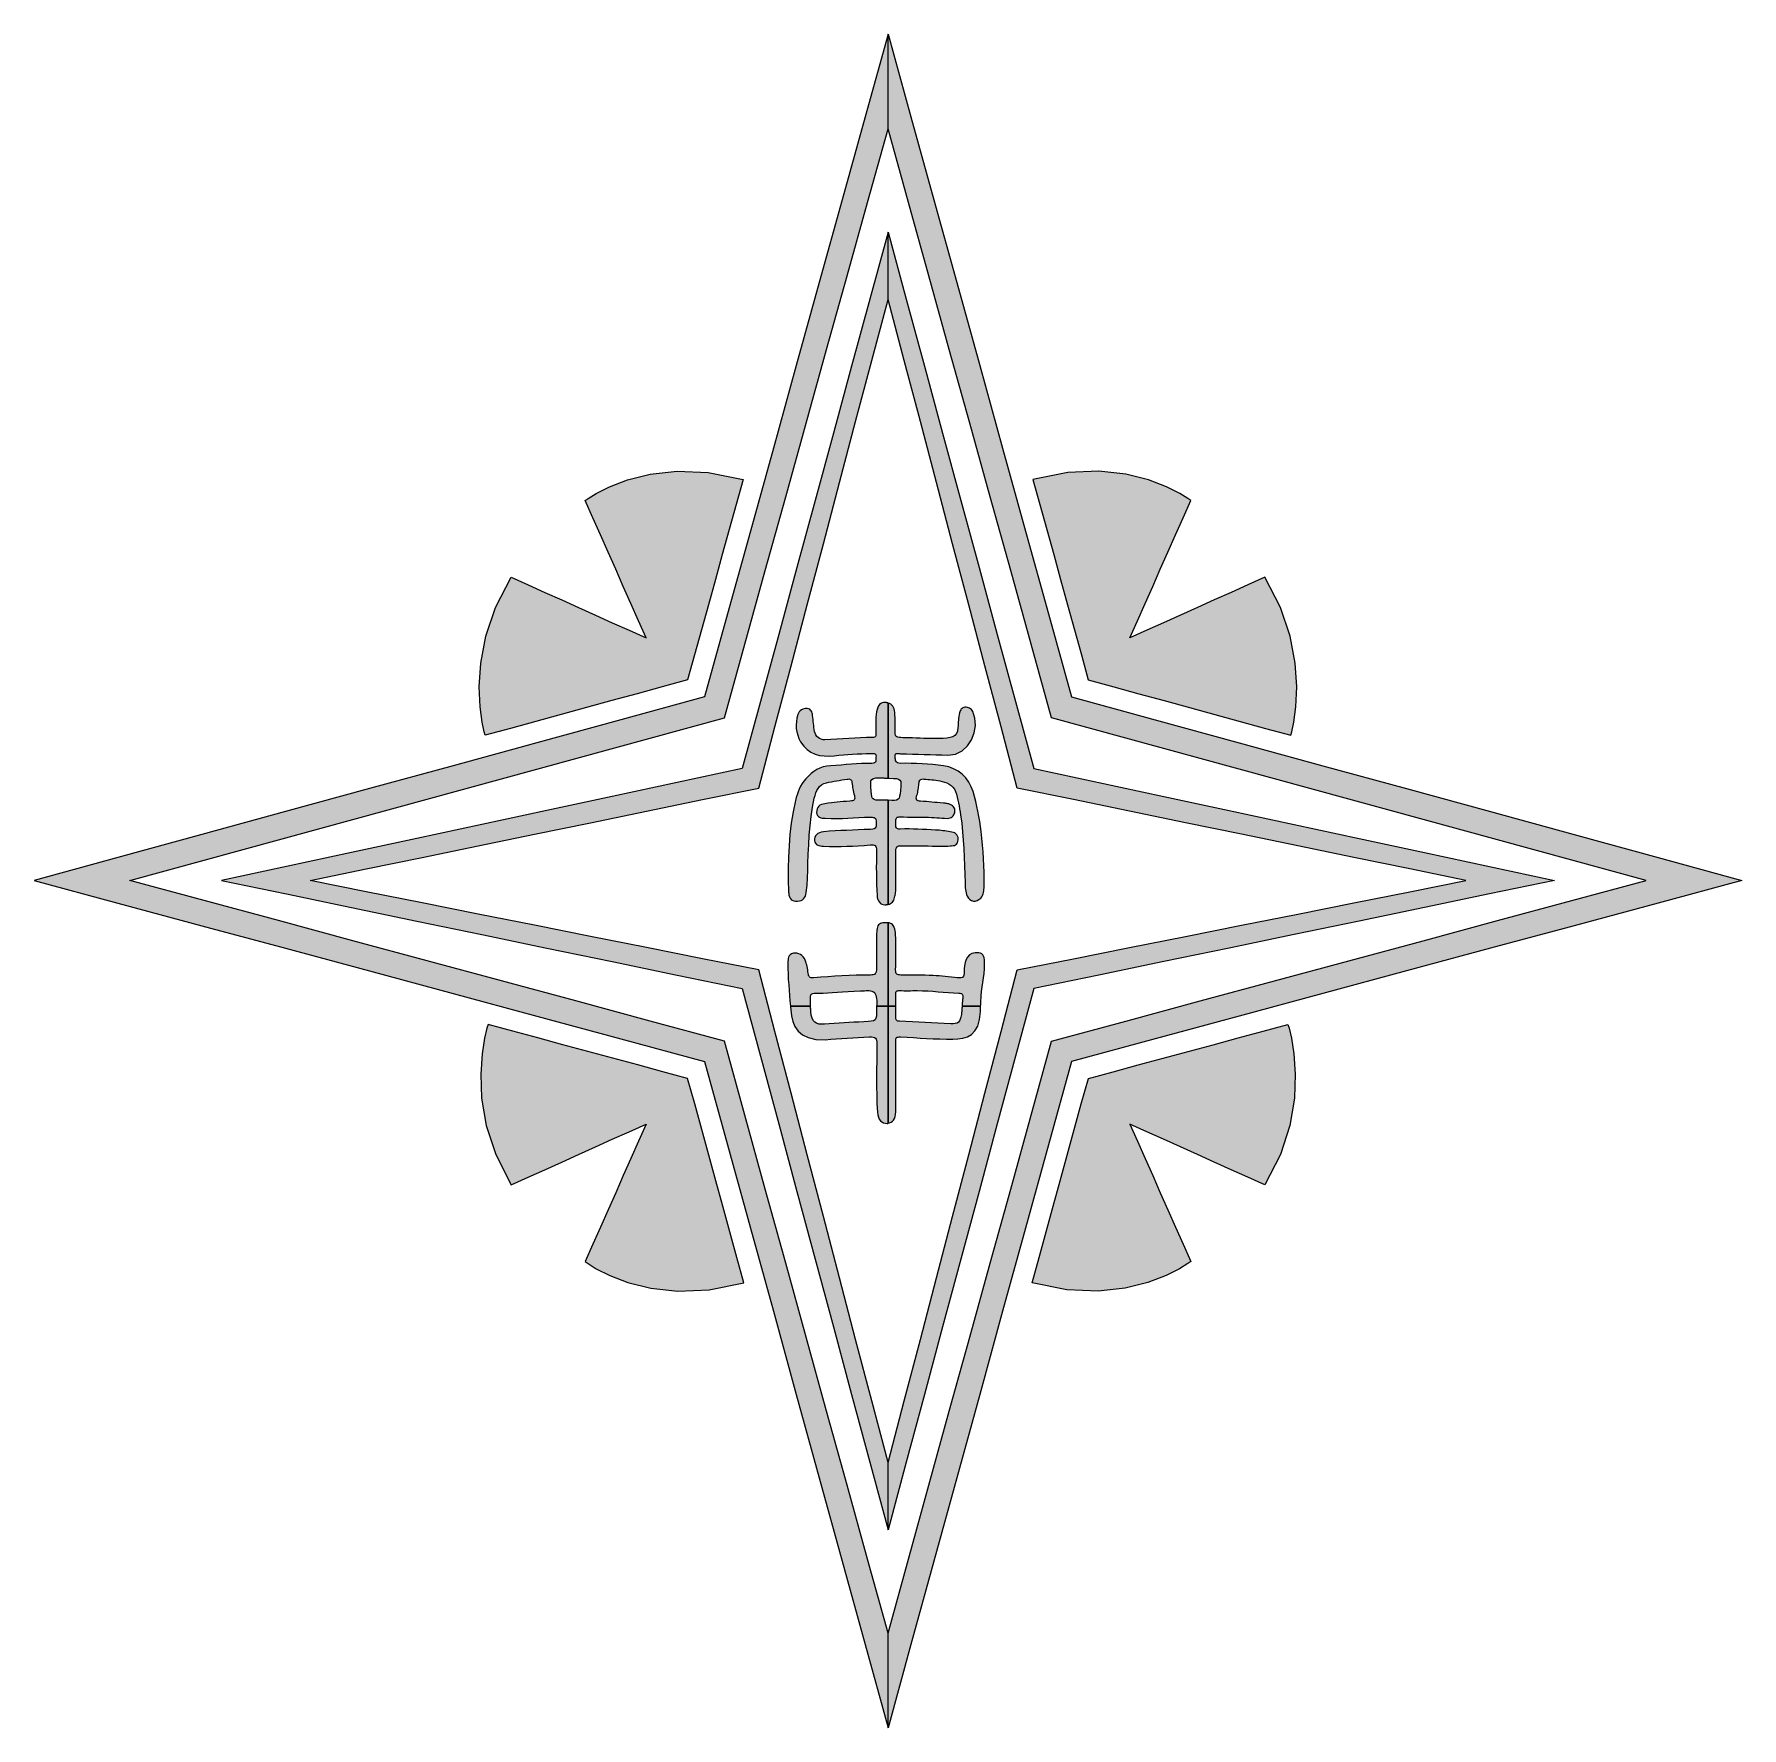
# Model space of a CAD drawing. Extents: x 13.5 to 34.7, y 3.3 to 24.3.
import ezdxf

# ---------------------------------------------------------------- set-up
doc = ezdxf.new("R2010")
doc.units = 0
doc.header["$MEASUREMENT"] = 0
doc.layers.add('_U_30EC_U_30A4_U_30E4_U_36', color=7, linetype='CONTINUOUS')

msp = doc.modelspace()

# ---------------------------------------------------------------- hatches: boundary and pattern name
at = {"layer": '_U_30EC_U_30A4_U_30E4_U_36'}
h = msp.add_hatch(color=29, dxfattribs=at)
h.dxf.hatch_style = 2
h.paths.add_polyline_path([(24.095, 4.475), (23.841, 5.391), (23.588, 6.308), (23.335, 7.224), (23.082, 8.14), (22.828, 9.056), (22.575, 9.973), (22.322, 10.889), (22.069, 11.805), (21.148, 12.054), (20.228, 12.303), (19.307, 12.551), (18.387, 12.8), (17.466, 13.049), (16.546, 13.298), (15.626, 13.546), (14.705, 13.795), (15.626, 14.047), (16.546, 14.298), (17.466, 14.55), (18.387, 14.802), (19.307, 15.053), (20.228, 15.305), (21.148, 15.557), (22.069, 15.808), (22.322, 16.72), (22.575, 17.632), (22.828, 18.543), (23.082, 19.455), (23.335, 20.367), (23.588, 21.279), (23.841, 22.19), (24.095, 23.102), (24.095, 23.248), (24.095, 23.395), (24.095, 23.541), (24.095, 23.687), (24.095, 23.833), (24.095, 23.98), (24.095, 24.126), (24.095, 24.272), (23.811, 23.247), (23.527, 22.221), (23.243, 21.196), (22.959, 20.17), (22.675, 19.145), (22.392, 18.119), (22.108, 17.094), (21.824, 16.068), (20.786, 15.784), (19.748, 15.5), (18.711, 15.216), (17.673, 14.932), (16.635, 14.647), (15.597, 14.363), (14.56, 14.079), (13.522, 13.795), (14.56, 13.515), (15.597, 13.235), (16.635, 12.955), (17.673, 12.675), (18.711, 12.395), (19.748, 12.115), (20.786, 11.835), (21.824, 11.555), (22.108, 10.524), (22.392, 9.492), (22.675, 8.461), (22.959, 7.43), (23.243, 6.398), (23.527, 5.367), (23.811, 4.336), (24.095, 3.305), (24.095, 3.451), (24.095, 3.597), (24.095, 3.743), (24.095, 3.89), (24.095, 4.036), (24.095, 4.182), (24.095, 4.329)])
h = msp.add_hatch(color=29, dxfattribs=at)
h.dxf.hatch_style = 2
h.paths.add_polyline_path([(24.095, 4.475), (24.348, 5.391), (24.601, 6.308), (24.854, 7.224), (25.108, 8.14), (25.361, 9.056), (25.614, 9.973), (25.867, 10.889), (26.12, 11.805), (27.041, 12.054), (27.961, 12.303), (28.882, 12.551), (29.802, 12.8), (30.723, 13.049), (31.643, 13.298), (32.564, 13.546), (33.484, 13.795), (32.564, 14.047), (31.643, 14.298), (30.723, 14.55), (29.802, 14.802), (28.882, 15.053), (27.961, 15.305), (27.041, 15.557), (26.12, 15.808), (25.867, 16.72), (25.614, 17.632), (25.361, 18.543), (25.108, 19.455), (24.854, 20.367), (24.601, 21.279), (24.348, 22.19), (24.095, 23.102), (24.095, 23.248), (24.095, 23.395), (24.095, 23.541), (24.095, 23.687), (24.095, 23.833), (24.095, 23.98), (24.095, 24.126), (24.095, 24.272), (24.378, 23.247), (24.662, 22.221), (24.946, 21.196), (25.23, 20.17), (25.514, 19.145), (25.798, 18.119), (26.081, 17.094), (26.365, 16.068), (27.403, 15.784), (28.441, 15.5), (29.479, 15.216), (30.516, 14.932), (31.554, 14.647), (32.592, 14.363), (33.629, 14.079), (34.667, 13.795), (33.629, 13.515), (32.592, 13.235), (31.554, 12.955), (30.516, 12.675), (29.479, 12.395), (28.441, 12.115), (27.403, 11.835), (26.365, 11.555), (26.082, 10.524), (25.798, 9.492), (25.514, 8.461), (25.23, 7.43), (24.946, 6.398), (24.662, 5.367), (24.378, 4.336), (24.095, 3.305), (24.095, 3.451), (24.095, 3.597), (24.095, 3.743), (24.095, 3.89), (24.095, 4.036), (24.095, 4.182), (24.095, 4.329)])
h = msp.add_hatch(color=29, dxfattribs=at)
h.dxf.hatch_style = 2
h.paths.add_polyline_path([(24.095, 6.588), (23.894, 7.351), (23.694, 8.113), (23.494, 8.875), (23.294, 9.637), (23.094, 10.4), (22.894, 11.162), (22.694, 11.924), (22.494, 12.687), (21.799, 12.825), (21.105, 12.964), (20.41, 13.102), (19.716, 13.241), (19.021, 13.379), (18.327, 13.518), (17.632, 13.656), (16.938, 13.795), (17.632, 13.938), (18.327, 14.081), (19.021, 14.224), (19.716, 14.367), (20.41, 14.51), (21.105, 14.653), (21.799, 14.796), (22.494, 14.939), (22.694, 15.695), (22.894, 16.452), (23.094, 17.208), (23.294, 17.964), (23.494, 18.72), (23.694, 19.476), (23.894, 20.232), (24.095, 20.989), (24.095, 21.093), (24.095, 21.197), (24.095, 21.301), (24.095, 21.406), (24.095, 21.51), (24.095, 21.614), (24.095, 21.718), (24.095, 21.822), (23.869, 20.992), (23.644, 20.162), (23.418, 19.331), (23.193, 18.501), (22.967, 17.671), (22.741, 16.84), (22.516, 16.01), (22.29, 15.18), (21.484, 15.007), (20.678, 14.834), (19.871, 14.66), (19.065, 14.487), (18.259, 14.314), (17.453, 14.141), (16.646, 13.968), (15.84, 13.795), (16.646, 13.628), (17.453, 13.46), (18.259, 13.293), (19.065, 13.125), (19.871, 12.958), (20.678, 12.791), (21.484, 12.623), (22.29, 12.456), (22.516, 11.618), (22.741, 10.781), (22.967, 9.943), (23.193, 9.105), (23.418, 8.268), (23.644, 7.43), (23.869, 6.592), (24.095, 5.755), (24.095, 5.859), (24.095, 5.963), (24.095, 6.067), (24.095, 6.172), (24.095, 6.276), (24.095, 6.38), (24.095, 6.484)])
h = msp.add_hatch(color=29, dxfattribs=at)
h.dxf.hatch_style = 2
h.paths.add_polyline_path([(24.095, 6.588), (24.295, 7.351), (24.495, 8.113), (24.695, 8.875), (24.895, 9.637), (25.095, 10.4), (25.295, 11.162), (25.496, 11.924), (25.696, 12.687), (26.39, 12.825), (27.085, 12.964), (27.779, 13.102), (28.473, 13.241), (29.168, 13.379), (29.862, 13.518), (30.557, 13.656), (31.251, 13.795), (30.557, 13.938), (29.862, 14.081), (29.168, 14.224), (28.473, 14.367), (27.779, 14.51), (27.085, 14.653), (26.39, 14.796), (25.696, 14.939), (25.496, 15.695), (25.295, 16.452), (25.095, 17.208), (24.895, 17.964), (24.695, 18.72), (24.495, 19.476), (24.295, 20.232), (24.095, 20.989), (24.095, 21.093), (24.095, 21.197), (24.095, 21.301), (24.095, 21.406), (24.095, 21.51), (24.095, 21.614), (24.095, 21.718), (24.095, 21.822), (24.32, 20.992), (24.546, 20.162), (24.771, 19.331), (24.997, 18.501), (25.222, 17.671), (25.448, 16.84), (25.673, 16.01), (25.899, 15.18), (26.705, 15.007), (27.511, 14.834), (28.318, 14.66), (29.124, 14.487), (29.93, 14.314), (30.737, 14.141), (31.543, 13.968), (32.349, 13.795), (31.543, 13.628), (30.737, 13.46), (29.93, 13.293), (29.124, 13.125), (28.318, 12.958), (27.511, 12.791), (26.705, 12.623), (25.899, 12.456), (25.673, 11.618), (25.448, 10.781), (25.222, 9.943), (24.997, 9.105), (24.771, 8.268), (24.546, 7.43), (24.32, 6.592), (24.095, 5.755), (24.095, 5.859), (24.095, 5.963), (24.095, 6.067), (24.095, 6.172), (24.095, 6.276), (24.095, 6.38), (24.095, 6.484)])
h = msp.add_hatch(color=29, dxfattribs=at)
h.dxf.hatch_style = 2
h.paths.add_polyline_path([(19.106, 15.592), (19.094, 15.634), (19.068, 15.756), (19.043, 15.945), (19.033, 16.192), (19.052, 16.487), (19.114, 16.818), (19.235, 17.176), (19.428, 17.551), (19.637, 17.456), (19.846, 17.362), (20.055, 17.268), (20.264, 17.174), (20.473, 17.08), (20.681, 16.986), (20.89, 16.892), (21.099, 16.798), (21.005, 17.01), (20.911, 17.223), (20.817, 17.435), (20.723, 17.648), (20.629, 17.86), (20.535, 18.073), (20.44, 18.285), (20.346, 18.498), (20.381, 18.523), (20.482, 18.586), (20.646, 18.67), (20.87, 18.755), (21.15, 18.825), (21.485, 18.861), (21.869, 18.845), (22.3, 18.759), (22.214, 18.449), (22.129, 18.139), (22.043, 17.829), (21.957, 17.519), (21.871, 17.209), (21.785, 16.898), (21.7, 16.588), (21.614, 16.278), (21.3, 16.193), (20.987, 16.107), (20.673, 16.021), (20.36, 15.935), (20.046, 15.849), (19.733, 15.763), (19.419, 15.677)])
h = msp.add_hatch(color=29, dxfattribs=at)
h.dxf.hatch_style = 2
h.paths.add_polyline_path([(29.083, 15.592), (29.095, 15.634), (29.121, 15.756), (29.146, 15.945), (29.156, 16.192), (29.137, 16.487), (29.075, 16.818), (28.954, 17.176), (28.761, 17.551), (28.552, 17.456), (28.343, 17.362), (28.134, 17.268), (27.926, 17.174), (27.717, 17.08), (27.508, 16.986), (27.299, 16.892), (27.09, 16.798), (27.184, 17.01), (27.278, 17.223), (27.372, 17.435), (27.466, 17.648), (27.561, 17.86), (27.655, 18.073), (27.749, 18.285), (27.843, 18.498), (27.809, 18.523), (27.708, 18.586), (27.544, 18.67), (27.32, 18.755), (27.039, 18.825), (26.705, 18.861), (26.32, 18.845), (25.889, 18.759), (25.975, 18.449), (26.061, 18.139), (26.146, 17.829), (26.232, 17.519), (26.318, 17.209), (26.404, 16.898), (26.49, 16.588), (26.575, 16.278), (26.889, 16.193), (27.202, 16.107), (27.516, 16.021), (27.829, 15.935), (28.143, 15.849), (28.456, 15.763), (28.77, 15.677)])
h = msp.add_hatch(color=29, dxfattribs=at)
h.dxf.hatch_style = 2
h.paths.add_polyline_path([(24.095, 14.788), (24.091, 14.788), (24.088, 14.788), (24.084, 14.788), (24.081, 14.789), (24.078, 14.789), (24.074, 14.789), (24.071, 14.789), (24.067, 14.789), (24.059, 14.789), (24.052, 14.789), (24.045, 14.789), (24.037, 14.789), (24.03, 14.789), (24.022, 14.789), (24.015, 14.789), (24.008, 14.789), (23.971, 14.79), (23.943, 14.791), (23.923, 14.796), (23.909, 14.804), (23.9, 14.817), (23.894, 14.836), (23.89, 14.863), (23.886, 14.899), (23.882, 14.955), (23.88, 14.997), (23.884, 15.027), (23.895, 15.047), (23.914, 15.059), (23.945, 15.064), (23.988, 15.065), (24.045, 15.064), (24.051, 15.063), (24.057, 15.063), (24.064, 15.063), (24.07, 15.062), (24.076, 15.062), (24.082, 15.062), (24.088, 15.062), (24.095, 15.061), (24.095, 15.178), (24.095, 15.294), (24.095, 15.41), (24.095, 15.527), (24.095, 15.643), (24.095, 15.759), (24.095, 15.876), (24.095, 15.992), (24.091, 15.993), (24.087, 15.994), (24.083, 15.995), (24.079, 15.996), (24.075, 15.997), (24.071, 15.998), (24.066, 15.998), (24.062, 15.999), (24.04, 15.998), (24.021, 15.993), (24.004, 15.985), (23.99, 15.973), (23.978, 15.957), (23.968, 15.936), (23.96, 15.912), (23.954, 15.883), (23.949, 15.85), (23.946, 15.817), (23.944, 15.784), (23.943, 15.75), (23.943, 15.717), (23.944, 15.684), (23.944, 15.651), (23.945, 15.617), (23.945, 15.606), (23.944, 15.596), (23.942, 15.587), (23.939, 15.579), (23.934, 15.573), (23.926, 15.569), (23.916, 15.566), (23.903, 15.565), (23.829, 15.564), (23.755, 15.561), (23.682, 15.558), (23.608, 15.554), (23.534, 15.55), (23.46, 15.545), (23.387, 15.541), (23.313, 15.537), (23.29, 15.538), (23.268, 15.543), (23.248, 15.552), (23.229, 15.564), (23.213, 15.579), (23.201, 15.597), (23.191, 15.618), (23.185, 15.64), (23.181, 15.665), (23.178, 15.689), (23.175, 15.714), (23.173, 15.739), (23.17, 15.764), (23.167, 15.788), (23.164, 15.813), (23.16, 15.838), (23.158, 15.852), (23.154, 15.867), (23.15, 15.881), (23.143, 15.894), (23.135, 15.905), (23.125, 15.914), (23.111, 15.921), (23.094, 15.923), (23.075, 15.923), (23.056, 15.92), (23.039, 15.915), (23.023, 15.907), (23.009, 15.896), (22.996, 15.883), (22.986, 15.867), (22.979, 15.849), (22.967, 15.805), (22.96, 15.762), (22.957, 15.719), (22.959, 15.677), (22.966, 15.635), (22.977, 15.593), (22.992, 15.553), (23.013, 15.513), (23.051, 15.459), (23.093, 15.416), (23.14, 15.383), (23.191, 15.359), (23.246, 15.343), (23.304, 15.336), (23.366, 15.335), (23.429, 15.34), (23.486, 15.346), (23.542, 15.352), (23.599, 15.356), (23.656, 15.36), (23.713, 15.362), (23.77, 15.364), (23.826, 15.366), (23.883, 15.366), (23.898, 15.366), (23.911, 15.366), (23.922, 15.365), (23.932, 15.362), (23.939, 15.357), (23.945, 15.348), (23.947, 15.337), (23.946, 15.321), (23.946, 15.307), (23.945, 15.294), (23.945, 15.281), (23.942, 15.27), (23.938, 15.259), (23.929, 15.252), (23.915, 15.247), (23.896, 15.245), (23.832, 15.245), (23.768, 15.242), (23.704, 15.239), (23.641, 15.234), (23.577, 15.229), (23.514, 15.224), (23.45, 15.219), (23.386, 15.216), (23.338, 15.211), (23.293, 15.201), (23.251, 15.187), (23.213, 15.168), (23.176, 15.145), (23.142, 15.118), (23.109, 15.088), (23.077, 15.055), (23.053, 15.025), (23.031, 14.994), (23.012, 14.961), (22.996, 14.927), (22.982, 14.893), (22.97, 14.857), (22.959, 14.821), (22.949, 14.784), (22.919, 14.645), (22.897, 14.505), (22.88, 14.365), (22.869, 14.224), (22.863, 14.083), (22.86, 13.942), (22.86, 13.8), (22.862, 13.659), (22.862, 13.656), (22.863, 13.654), (22.863, 13.651), (22.863, 13.648), (22.864, 13.646), (22.864, 13.643), (22.865, 13.64), (22.865, 13.638), (22.868, 13.614), (22.874, 13.593), (22.883, 13.576), (22.895, 13.561), (22.91, 13.551), (22.928, 13.543), (22.95, 13.539), (22.974, 13.538), (22.998, 13.541), (23.018, 13.547), (23.036, 13.556), (23.05, 13.568), (23.062, 13.583), (23.072, 13.601), (23.079, 13.622), (23.083, 13.645), (23.087, 13.676), (23.091, 13.706), (23.093, 13.736), (23.095, 13.767), (23.096, 13.797), (23.097, 13.828), (23.098, 13.858), (23.1, 13.889), (23.104, 14.005), (23.108, 14.121), (23.113, 14.238), (23.12, 14.354), (23.13, 14.47), (23.143, 14.585), (23.16, 14.701), (23.182, 14.815), (23.191, 14.848), (23.2, 14.88), (23.213, 14.909), (23.228, 14.935), (23.247, 14.959), (23.271, 14.979), (23.299, 14.994), (23.333, 15.005), (23.364, 15.012), (23.396, 15.018), (23.428, 15.024), (23.46, 15.029), (23.492, 15.034), (23.524, 15.039), (23.556, 15.044), (23.588, 15.05), (23.6, 15.051), (23.61, 15.052), (23.62, 15.05), (23.628, 15.047), (23.635, 15.042), (23.641, 15.034), (23.645, 15.023), (23.647, 15.009), (23.65, 14.989), (23.653, 14.968), (23.656, 14.948), (23.659, 14.928), (23.663, 14.908), (23.668, 14.888), (23.673, 14.868), (23.678, 14.848), (23.681, 14.83), (23.682, 14.815), (23.68, 14.803), (23.675, 14.794), (23.667, 14.787), (23.655, 14.782), (23.641, 14.779), (23.623, 14.777), (23.58, 14.774), (23.541, 14.771), (23.503, 14.767), (23.467, 14.763), (23.43, 14.759), (23.393, 14.755), (23.353, 14.75), (23.311, 14.745), (23.29, 14.741), (23.27, 14.734), (23.252, 14.726), (23.238, 14.714), (23.226, 14.7), (23.217, 14.682), (23.212, 14.662), (23.211, 14.638), (23.214, 14.616), (23.222, 14.599), (23.233, 14.586), (23.247, 14.577), (23.263, 14.572), (23.28, 14.568), (23.299, 14.566), (23.318, 14.565), (23.391, 14.561), (23.461, 14.561), (23.53, 14.563), (23.597, 14.566), (23.664, 14.57), (23.732, 14.574), (23.802, 14.577), (23.875, 14.578), (23.887, 14.578), (23.899, 14.577), (23.911, 14.576), (23.922, 14.573), (23.932, 14.568), (23.94, 14.561), (23.945, 14.55), (23.947, 14.535), (23.947, 14.509), (23.948, 14.487), (23.948, 14.469), (23.945, 14.453), (23.937, 14.441), (23.925, 14.433), (23.905, 14.429), (23.878, 14.428), (23.801, 14.424), (23.726, 14.42), (23.654, 14.417), (23.582, 14.415), (23.511, 14.412), (23.44, 14.409), (23.368, 14.404), (23.294, 14.399), (23.269, 14.394), (23.247, 14.386), (23.227, 14.375), (23.21, 14.361), (23.197, 14.346), (23.187, 14.328), (23.183, 14.31), (23.183, 14.292), (23.189, 14.271), (23.198, 14.255), (23.21, 14.242), (23.224, 14.233), (23.24, 14.226), (23.257, 14.222), (23.276, 14.219), (23.296, 14.218), (23.37, 14.216), (23.442, 14.215), (23.514, 14.216), (23.585, 14.218), (23.656, 14.221), (23.727, 14.225), (23.8, 14.23), (23.873, 14.235), (23.894, 14.236), (23.911, 14.235), (23.925, 14.232), (23.936, 14.226), (23.944, 14.217), (23.95, 14.203), (23.953, 14.186), (23.953, 14.163), (23.952, 14.094), (23.951, 14.024), (23.95, 13.955), (23.951, 13.885), (23.951, 13.816), (23.953, 13.747), (23.955, 13.677), (23.959, 13.608), (23.962, 13.584), (23.968, 13.561), (23.976, 13.542), (23.988, 13.525), (24.002, 13.511), (24.018, 13.501), (24.036, 13.496), (24.056, 13.494), (24.061, 13.494), (24.067, 13.495), (24.072, 13.495), (24.076, 13.496), (24.081, 13.496), (24.086, 13.497), (24.09, 13.498), (24.095, 13.499), (24.095, 13.66), (24.095, 13.821), (24.095, 13.982), (24.095, 14.143), (24.095, 14.304), (24.095, 14.466), (24.095, 14.627)])
h = msp.add_hatch(color=29, dxfattribs=at)
h.dxf.hatch_style = 2
h.paths.add_polyline_path([(25.248, 14.403), (25.24, 14.465), (25.231, 14.527), (25.22, 14.589), (25.208, 14.651), (25.195, 14.712), (25.181, 14.773), (25.165, 14.834), (25.148, 14.895), (25.125, 14.956), (25.095, 15.013), (25.057, 15.064), (25.012, 15.11), (24.962, 15.148), (24.906, 15.179), (24.846, 15.201), (24.781, 15.215), (24.715, 15.223), (24.649, 15.23), (24.582, 15.235), (24.516, 15.24), (24.449, 15.243), (24.383, 15.245), (24.316, 15.246), (24.25, 15.245), (24.228, 15.247), (24.212, 15.251), (24.201, 15.259), (24.194, 15.269), (24.189, 15.281), (24.187, 15.295), (24.185, 15.31), (24.184, 15.326), (24.185, 15.345), (24.189, 15.358), (24.196, 15.365), (24.206, 15.368), (24.217, 15.368), (24.228, 15.367), (24.239, 15.365), (24.25, 15.364), (24.323, 15.362), (24.396, 15.36), (24.469, 15.358), (24.542, 15.356), (24.615, 15.353), (24.688, 15.351), (24.761, 15.349), (24.834, 15.348), (24.93, 15.36), (25.012, 15.4), (25.078, 15.461), (25.129, 15.537), (25.162, 15.623), (25.176, 15.714), (25.171, 15.804), (25.145, 15.886), (25.137, 15.9), (25.128, 15.912), (25.117, 15.921), (25.105, 15.929), (25.092, 15.934), (25.078, 15.937), (25.063, 15.939), (25.048, 15.939), (25.033, 15.937), (25.021, 15.932), (25.011, 15.926), (25.002, 15.917), (24.996, 15.907), (24.99, 15.896), (24.986, 15.883), (24.982, 15.871), (24.976, 15.848), (24.971, 15.825), (24.968, 15.803), (24.966, 15.78), (24.965, 15.757), (24.963, 15.733), (24.962, 15.71), (24.96, 15.687), (24.954, 15.645), (24.941, 15.613), (24.922, 15.59), (24.897, 15.573), (24.865, 15.563), (24.825, 15.557), (24.778, 15.554), (24.722, 15.553), (24.651, 15.552), (24.591, 15.553), (24.538, 15.554), (24.491, 15.555), (24.444, 15.557), (24.396, 15.559), (24.342, 15.561), (24.28, 15.562), (24.254, 15.563), (24.232, 15.565), (24.215, 15.568), (24.202, 15.574), (24.192, 15.582), (24.187, 15.594), (24.184, 15.609), (24.184, 15.63), (24.184, 15.66), (24.185, 15.691), (24.185, 15.721), (24.184, 15.752), (24.183, 15.782), (24.182, 15.813), (24.181, 15.843), (24.179, 15.874), (24.176, 15.898), (24.171, 15.919), (24.164, 15.937), (24.155, 15.953), (24.143, 15.967), (24.129, 15.977), (24.113, 15.986), (24.095, 15.992), (24.095, 15.876), (24.095, 15.759), (24.095, 15.643), (24.095, 15.527), (24.095, 15.41), (24.095, 15.294), (24.095, 15.178), (24.095, 15.061), (24.097, 15.061), (24.099, 15.061), (24.101, 15.061), (24.103, 15.061), (24.105, 15.061), (24.107, 15.061), (24.109, 15.061), (24.111, 15.061), (24.162, 15.059), (24.199, 15.056), (24.226, 15.049), (24.243, 15.038), (24.252, 15.02), (24.255, 14.994), (24.254, 14.957), (24.249, 14.908), (24.244, 14.868), (24.239, 14.838), (24.231, 14.815), (24.219, 14.8), (24.201, 14.791), (24.176, 14.787), (24.141, 14.786), (24.095, 14.788), (24.095, 14.627), (24.095, 14.466), (24.095, 14.304), (24.095, 14.143), (24.095, 13.982), (24.095, 13.821), (24.095, 13.66), (24.095, 13.499), (24.112, 13.503), (24.127, 13.509), (24.139, 13.517), (24.15, 13.527), (24.158, 13.539), (24.166, 13.552), (24.172, 13.567), (24.177, 13.584), (24.18, 13.599), (24.183, 13.615), (24.186, 13.63), (24.188, 13.645), (24.19, 13.661), (24.191, 13.676), (24.191, 13.692), (24.191, 13.708), (24.191, 13.765), (24.191, 13.823), (24.191, 13.881), (24.192, 13.938), (24.191, 13.996), (24.191, 14.053), (24.191, 14.111), (24.19, 14.169), (24.191, 14.181), (24.194, 14.192), (24.199, 14.201), (24.206, 14.21), (24.215, 14.217), (24.225, 14.222), (24.236, 14.225), (24.248, 14.225), (24.297, 14.224), (24.346, 14.223), (24.396, 14.223), (24.445, 14.223), (24.495, 14.223), (24.544, 14.223), (24.593, 14.222), (24.643, 14.221), (24.671, 14.221), (24.698, 14.22), (24.726, 14.22), (24.754, 14.22), (24.781, 14.22), (24.809, 14.221), (24.837, 14.221), (24.865, 14.222), (24.882, 14.223), (24.9, 14.226), (24.916, 14.23), (24.931, 14.236), (24.944, 14.246), (24.954, 14.26), (24.96, 14.278), (24.963, 14.301), (24.962, 14.325), (24.956, 14.345), (24.947, 14.36), (24.936, 14.373), (24.921, 14.383), (24.904, 14.39), (24.886, 14.395), (24.866, 14.399), (24.843, 14.402), (24.821, 14.406), (24.798, 14.409), (24.775, 14.411), (24.752, 14.414), (24.729, 14.416), (24.706, 14.417), (24.683, 14.419), (24.628, 14.422), (24.574, 14.426), (24.519, 14.428), (24.465, 14.431), (24.41, 14.432), (24.356, 14.433), (24.301, 14.433), (24.246, 14.431), (24.223, 14.431), (24.208, 14.437), (24.198, 14.448), (24.193, 14.461), (24.192, 14.478), (24.192, 14.495), (24.192, 14.513), (24.191, 14.529), (24.192, 14.545), (24.194, 14.557), (24.198, 14.566), (24.203, 14.573), (24.21, 14.578), (24.219, 14.58), (24.23, 14.581), (24.244, 14.582), (24.287, 14.581), (24.336, 14.58), (24.387, 14.58), (24.438, 14.58), (24.483, 14.58), (24.521, 14.58), (24.546, 14.58), (24.555, 14.58), (24.597, 14.578), (24.635, 14.575), (24.669, 14.573), (24.7, 14.571), (24.731, 14.569), (24.762, 14.567), (24.794, 14.565), (24.83, 14.564), (24.849, 14.565), (24.865, 14.569), (24.878, 14.576), (24.89, 14.584), (24.9, 14.594), (24.908, 14.606), (24.915, 14.62), (24.921, 14.634), (24.924, 14.651), (24.924, 14.667), (24.921, 14.682), (24.915, 14.695), (24.906, 14.707), (24.895, 14.718), (24.881, 14.727), (24.866, 14.735), (24.856, 14.739), (24.846, 14.742), (24.835, 14.745), (24.824, 14.747), (24.813, 14.749), (24.802, 14.75), (24.791, 14.752), (24.78, 14.753), (24.741, 14.756), (24.705, 14.759), (24.671, 14.762), (24.638, 14.765), (24.606, 14.768), (24.572, 14.771), (24.536, 14.773), (24.497, 14.775), (24.481, 14.777), (24.468, 14.779), (24.458, 14.784), (24.45, 14.791), (24.446, 14.801), (24.445, 14.814), (24.447, 14.831), (24.453, 14.852), (24.458, 14.868), (24.462, 14.885), (24.466, 14.902), (24.469, 14.92), (24.472, 14.937), (24.474, 14.954), (24.476, 14.972), (24.477, 14.989), (24.479, 15.006), (24.482, 15.02), (24.487, 15.032), (24.493, 15.041), (24.501, 15.047), (24.512, 15.051), (24.524, 15.052), (24.539, 15.051), (24.564, 15.048), (24.589, 15.046), (24.614, 15.044), (24.639, 15.042), (24.664, 15.04), (24.688, 15.037), (24.713, 15.033), (24.737, 15.029), (24.767, 15.021), (24.796, 15.012), (24.825, 15.002), (24.852, 14.989), (24.877, 14.972), (24.898, 14.952), (24.916, 14.927), (24.93, 14.897), (24.942, 14.862), (24.952, 14.826), (24.961, 14.791), (24.969, 14.755), (24.976, 14.718), (24.982, 14.682), (24.988, 14.645), (24.993, 14.609), (25.007, 14.504), (25.018, 14.399), (25.026, 14.294), (25.032, 14.189), (25.037, 14.083), (25.041, 13.978), (25.045, 13.873), (25.049, 13.767), (25.05, 13.746), (25.051, 13.725), (25.052, 13.704), (25.054, 13.683), (25.057, 13.662), (25.061, 13.641), (25.067, 13.62), (25.076, 13.6), (25.091, 13.576), (25.109, 13.558), (25.13, 13.545), (25.152, 13.539), (25.175, 13.539), (25.198, 13.546), (25.221, 13.559), (25.243, 13.578), (25.256, 13.594), (25.265, 13.611), (25.273, 13.629), (25.278, 13.647), (25.281, 13.666), (25.283, 13.685), (25.284, 13.704), (25.285, 13.724), (25.286, 13.809), (25.285, 13.894), (25.283, 13.979), (25.279, 14.064), (25.273, 14.149), (25.266, 14.234), (25.258, 14.318)])
h = msp.add_hatch(color=29, dxfattribs=at)
h.dxf.hatch_style = 2
h.paths.add_polyline_path([(23.136, 12.239), (23.136, 12.243), (23.136, 12.248), (23.135, 12.253), (23.135, 12.258), (23.135, 12.264), (23.135, 12.27), (23.134, 12.276), (23.134, 12.283), (23.134, 12.328), (23.136, 12.359), (23.141, 12.38), (23.15, 12.392), (23.163, 12.397), (23.18, 12.399), (23.202, 12.398), (23.228, 12.398), (23.29, 12.401), (23.349, 12.405), (23.409, 12.409), (23.47, 12.413), (23.533, 12.417), (23.601, 12.421), (23.675, 12.424), (23.755, 12.427), (23.781, 12.428), (23.804, 12.43), (23.824, 12.431), (23.842, 12.432), (23.86, 12.432), (23.877, 12.429), (23.894, 12.425), (23.913, 12.418), (23.915, 12.417), (23.917, 12.416), (23.918, 12.415), (23.92, 12.413), (23.922, 12.412), (23.923, 12.411), (23.925, 12.409), (23.926, 12.408), (23.937, 12.392), (23.945, 12.374), (23.95, 12.354), (23.954, 12.332), (23.955, 12.309), (23.955, 12.286), (23.955, 12.262), (23.954, 12.239), (23.972, 12.239), (23.989, 12.239), (24.007, 12.239), (24.024, 12.239), (24.042, 12.239), (24.059, 12.239), (24.077, 12.239), (24.095, 12.239), (24.095, 12.368), (24.095, 12.497), (24.095, 12.626), (24.095, 12.755), (24.095, 12.884), (24.095, 13.014), (24.095, 13.143), (24.095, 13.272), (24.087, 13.272), (24.079, 13.272), (24.071, 13.272), (24.063, 13.272), (24.056, 13.272), (24.048, 13.271), (24.04, 13.271), (24.032, 13.27), (24.016, 13.267), (24.001, 13.261), (23.988, 13.254), (23.978, 13.244), (23.969, 13.232), (23.963, 13.217), (23.959, 13.2), (23.956, 13.18), (23.954, 13.121), (23.952, 13.062), (23.951, 13.002), (23.951, 12.943), (23.951, 12.884), (23.951, 12.825), (23.952, 12.766), (23.953, 12.706), (23.953, 12.685), (23.95, 12.667), (23.945, 12.653), (23.937, 12.642), (23.926, 12.633), (23.913, 12.628), (23.896, 12.625), (23.876, 12.624), (23.788, 12.624), (23.7, 12.622), (23.612, 12.62), (23.524, 12.616), (23.437, 12.611), (23.349, 12.604), (23.262, 12.597), (23.174, 12.589), (23.157, 12.588), (23.143, 12.589), (23.132, 12.593), (23.123, 12.6), (23.117, 12.609), (23.112, 12.62), (23.109, 12.633), (23.106, 12.649), (23.104, 12.669), (23.101, 12.689), (23.097, 12.709), (23.093, 12.729), (23.088, 12.749), (23.083, 12.768), (23.077, 12.788), (23.071, 12.807), (23.06, 12.829), (23.046, 12.848), (23.029, 12.865), (23.01, 12.878), (22.989, 12.888), (22.967, 12.894), (22.945, 12.896), (22.923, 12.894), (22.901, 12.886), (22.884, 12.876), (22.872, 12.862), (22.864, 12.847), (22.859, 12.829), (22.857, 12.811), (22.856, 12.791), (22.856, 12.771), (22.856, 12.704), (22.857, 12.638), (22.86, 12.571), (22.865, 12.505), (22.87, 12.438), (22.875, 12.372), (22.881, 12.306), (22.887, 12.239), (22.918, 12.239), (22.949, 12.239), (22.981, 12.239), (23.012, 12.239), (23.043, 12.239), (23.074, 12.239), (23.105, 12.239)])
h = msp.add_hatch(color=29, dxfattribs=at)
h.dxf.hatch_style = 2
h.paths.add_polyline_path([(24.191, 12.239), (24.191, 12.258), (24.191, 12.277), (24.191, 12.296), (24.191, 12.315), (24.191, 12.334), (24.191, 12.353), (24.191, 12.372), (24.191, 12.391), (24.191, 12.402), (24.193, 12.411), (24.196, 12.418), (24.201, 12.424), (24.207, 12.428), (24.215, 12.43), (24.224, 12.431), (24.235, 12.431), (24.262, 12.431), (24.29, 12.43), (24.318, 12.43), (24.346, 12.43), (24.373, 12.43), (24.401, 12.431), (24.429, 12.431), (24.456, 12.431), (24.522, 12.43), (24.586, 12.428), (24.651, 12.423), (24.715, 12.418), (24.778, 12.412), (24.843, 12.407), (24.907, 12.403), (24.972, 12.401), (24.986, 12.4), (24.997, 12.397), (25.006, 12.394), (25.012, 12.388), (25.017, 12.381), (25.02, 12.372), (25.022, 12.361), (25.021, 12.347), (25.02, 12.334), (25.018, 12.32), (25.017, 12.307), (25.016, 12.293), (25.015, 12.28), (25.014, 12.266), (25.013, 12.253), (25.012, 12.239), (25.041, 12.239), (25.07, 12.239), (25.099, 12.239), (25.127, 12.239), (25.156, 12.239), (25.185, 12.239), (25.214, 12.239), (25.242, 12.239), (25.243, 12.255), (25.243, 12.271), (25.244, 12.287), (25.245, 12.302), (25.246, 12.317), (25.247, 12.333), (25.248, 12.349), (25.249, 12.365), (25.254, 12.421), (25.261, 12.477), (25.269, 12.533), (25.277, 12.589), (25.284, 12.644), (25.288, 12.701), (25.29, 12.757), (25.288, 12.814), (25.285, 12.839), (25.278, 12.859), (25.269, 12.875), (25.256, 12.887), (25.24, 12.895), (25.221, 12.9), (25.199, 12.901), (25.174, 12.899), (25.134, 12.892), (25.102, 12.874), (25.078, 12.847), (25.061, 12.815), (25.049, 12.778), (25.042, 12.74), (25.038, 12.703), (25.037, 12.669), (25.037, 12.644), (25.034, 12.624), (25.029, 12.61), (25.022, 12.599), (25.011, 12.593), (24.996, 12.59), (24.977, 12.589), (24.953, 12.591), (24.916, 12.595), (24.879, 12.599), (24.841, 12.603), (24.803, 12.607), (24.766, 12.61), (24.728, 12.613), (24.691, 12.616), (24.653, 12.618), (24.603, 12.62), (24.553, 12.621), (24.503, 12.622), (24.454, 12.623), (24.404, 12.624), (24.354, 12.624), (24.304, 12.624), (24.254, 12.624), (24.238, 12.625), (24.224, 12.627), (24.213, 12.631), (24.204, 12.637), (24.197, 12.645), (24.192, 12.656), (24.19, 12.67), (24.189, 12.687), (24.19, 12.733), (24.191, 12.778), (24.191, 12.823), (24.191, 12.869), (24.191, 12.914), (24.19, 12.959), (24.19, 13.005), (24.19, 13.05), (24.19, 13.07), (24.19, 13.091), (24.189, 13.111), (24.188, 13.131), (24.186, 13.151), (24.182, 13.171), (24.178, 13.191), (24.172, 13.211), (24.166, 13.226), (24.158, 13.239), (24.15, 13.249), (24.14, 13.257), (24.13, 13.263), (24.118, 13.267), (24.107, 13.27), (24.095, 13.272), (24.095, 13.143), (24.095, 13.014), (24.095, 12.884), (24.095, 12.755), (24.095, 12.626), (24.095, 12.497), (24.095, 12.368), (24.095, 12.239), (24.107, 12.239), (24.119, 12.239), (24.131, 12.239), (24.143, 12.239), (24.155, 12.239), (24.167, 12.239), (24.179, 12.239)])
h = msp.add_hatch(color=29, dxfattribs=at)
h.dxf.hatch_style = 2
h.paths.add_polyline_path([(23.954, 12.239), (23.954, 12.235), (23.954, 12.231), (23.954, 12.227), (23.954, 12.223), (23.954, 12.218), (23.953, 12.214), (23.953, 12.21), (23.953, 12.206), (23.953, 12.155), (23.951, 12.117), (23.945, 12.089), (23.934, 12.071), (23.915, 12.059), (23.886, 12.052), (23.847, 12.048), (23.794, 12.045), (23.733, 12.042), (23.672, 12.039), (23.611, 12.035), (23.551, 12.032), (23.49, 12.028), (23.429, 12.024), (23.368, 12.021), (23.307, 12.018), (23.27, 12.016), (23.238, 12.018), (23.21, 12.027), (23.187, 12.041), (23.169, 12.062), (23.154, 12.09), (23.145, 12.127), (23.14, 12.173), (23.139, 12.182), (23.139, 12.19), (23.138, 12.197), (23.138, 12.204), (23.137, 12.211), (23.137, 12.219), (23.137, 12.228), (23.136, 12.239), (23.105, 12.239), (23.074, 12.239), (23.043, 12.239), (23.012, 12.239), (22.981, 12.239), (22.949, 12.239), (22.918, 12.239), (22.887, 12.239), (22.888, 12.234), (22.888, 12.228), (22.889, 12.223), (22.889, 12.217), (22.89, 12.212), (22.89, 12.206), (22.891, 12.201), (22.891, 12.195), (22.901, 12.121), (22.917, 12.051), (22.943, 11.987), (22.982, 11.93), (23.036, 11.883), (23.108, 11.849), (23.201, 11.828), (23.317, 11.823), (23.385, 11.829), (23.454, 11.835), (23.522, 11.84), (23.59, 11.844), (23.658, 11.848), (23.727, 11.852), (23.795, 11.855), (23.863, 11.858), (23.89, 11.858), (23.911, 11.856), (23.927, 11.851), (23.939, 11.844), (23.948, 11.832), (23.953, 11.816), (23.956, 11.796), (23.957, 11.77), (23.956, 11.665), (23.955, 11.56), (23.954, 11.454), (23.953, 11.349), (23.954, 11.243), (23.955, 11.138), (23.958, 11.032), (23.964, 10.927), (23.968, 10.894), (23.975, 10.865), (23.986, 10.841), (24, 10.821), (24.018, 10.806), (24.037, 10.795), (24.06, 10.789), (24.084, 10.787), (24.086, 10.787), (24.087, 10.787), (24.088, 10.787), (24.089, 10.788), (24.091, 10.788), (24.092, 10.789), (24.093, 10.789), (24.095, 10.789), (24.095, 10.97), (24.095, 11.152), (24.095, 11.333), (24.095, 11.514), (24.095, 11.695), (24.095, 11.877), (24.095, 12.058), (24.095, 12.239), (24.077, 12.239), (24.059, 12.239), (24.042, 12.239), (24.024, 12.239), (24.007, 12.239), (23.989, 12.239), (23.972, 12.239)])
h = msp.add_hatch(color=29, dxfattribs=at)
h.dxf.hatch_style = 2
h.paths.add_polyline_path([(25.012, 12.239), (25.011, 12.226), (25.01, 12.213), (25.01, 12.2), (25.009, 12.186), (25.008, 12.173), (25.006, 12.16), (25.005, 12.147), (25.004, 12.134), (24.998, 12.103), (24.99, 12.078), (24.98, 12.058), (24.966, 12.042), (24.949, 12.03), (24.927, 12.023), (24.902, 12.019), (24.871, 12.019), (24.792, 12.023), (24.713, 12.027), (24.633, 12.031), (24.554, 12.035), (24.475, 12.04), (24.396, 12.044), (24.316, 12.048), (24.237, 12.052), (24.227, 12.053), (24.217, 12.055), (24.21, 12.058), (24.203, 12.062), (24.198, 12.067), (24.194, 12.074), (24.192, 12.083), (24.192, 12.095), (24.192, 12.113), (24.192, 12.131), (24.192, 12.149), (24.192, 12.167), (24.191, 12.185), (24.191, 12.203), (24.191, 12.221), (24.191, 12.239), (24.179, 12.239), (24.167, 12.239), (24.155, 12.239), (24.143, 12.239), (24.131, 12.239), (24.119, 12.239), (24.107, 12.239), (24.095, 12.239), (24.095, 12.058), (24.095, 11.877), (24.095, 11.695), (24.095, 11.514), (24.095, 11.333), (24.095, 11.152), (24.095, 10.97), (24.095, 10.789), (24.115, 10.794), (24.134, 10.802), (24.15, 10.814), (24.163, 10.829), (24.174, 10.849), (24.182, 10.872), (24.187, 10.899), (24.19, 10.93), (24.19, 10.985), (24.191, 11.039), (24.191, 11.094), (24.191, 11.149), (24.191, 11.203), (24.19, 11.258), (24.19, 11.312), (24.19, 11.367), (24.191, 11.367), (24.191, 11.367), (24.191, 11.367), (24.191, 11.367), (24.192, 11.367), (24.192, 11.367), (24.192, 11.367), (24.193, 11.367), (24.193, 11.422), (24.193, 11.476), (24.193, 11.531), (24.193, 11.586), (24.193, 11.64), (24.193, 11.695), (24.192, 11.749), (24.191, 11.804), (24.192, 11.82), (24.193, 11.832), (24.196, 11.842), (24.201, 11.849), (24.209, 11.854), (24.219, 11.857), (24.232, 11.858), (24.248, 11.858), (24.33, 11.854), (24.411, 11.849), (24.492, 11.844), (24.573, 11.84), (24.655, 11.836), (24.736, 11.833), (24.817, 11.831), (24.899, 11.831), (24.961, 11.833), (25.021, 11.842), (25.077, 11.86), (25.127, 11.889), (25.17, 11.932), (25.205, 11.992), (25.229, 12.072), (25.241, 12.173), (25.241, 12.183), (25.241, 12.192), (25.242, 12.2), (25.242, 12.208), (25.242, 12.216), (25.242, 12.224), (25.242, 12.231), (25.242, 12.239), (25.214, 12.239), (25.185, 12.239), (25.156, 12.239), (25.127, 12.239), (25.099, 12.239), (25.07, 12.239), (25.041, 12.239)])
h = msp.add_hatch(color=29, dxfattribs=at)
h.dxf.hatch_style = 2
h.paths.add_polyline_path([(19.143, 12.012), (19.129, 11.968), (19.099, 11.844), (19.068, 11.65), (19.051, 11.398), (19.063, 11.098), (19.12, 10.763), (19.237, 10.402), (19.428, 10.026), (19.637, 10.12), (19.846, 10.214), (20.055, 10.309), (20.264, 10.403), (20.473, 10.497), (20.681, 10.591), (20.89, 10.685), (21.099, 10.779), (21.005, 10.567), (20.911, 10.354), (20.817, 10.141), (20.723, 9.929), (20.629, 9.716), (20.535, 9.504), (20.44, 9.291), (20.346, 9.079), (20.381, 9.053), (20.483, 8.989), (20.649, 8.905), (20.875, 8.818), (21.158, 8.748), (21.494, 8.711), (21.879, 8.726), (22.311, 8.812), (22.224, 9.129), (22.137, 9.445), (22.049, 9.762), (21.962, 10.078), (21.875, 10.395), (21.788, 10.712), (21.701, 11.028), (21.614, 11.345), (21.305, 11.428), (20.996, 11.512), (20.687, 11.595), (20.378, 11.678), (20.069, 11.762), (19.76, 11.845), (19.451, 11.928)])
h = msp.add_hatch(color=29, dxfattribs=at)
h.dxf.hatch_style = 2
h.paths.add_polyline_path([(29.047, 12.012), (29.06, 11.968), (29.09, 11.844), (29.121, 11.65), (29.138, 11.398), (29.126, 11.098), (29.069, 10.763), (28.953, 10.402), (28.761, 10.026), (28.552, 10.12), (28.343, 10.214), (28.134, 10.309), (27.926, 10.403), (27.717, 10.497), (27.508, 10.591), (27.299, 10.685), (27.09, 10.779), (27.184, 10.567), (27.278, 10.354), (27.372, 10.141), (27.466, 9.929), (27.561, 9.716), (27.655, 9.504), (27.749, 9.291), (27.843, 9.079), (27.808, 9.053), (27.706, 8.989), (27.54, 8.905), (27.314, 8.818), (27.032, 8.748), (26.696, 8.711), (26.31, 8.726), (25.878, 8.812), (25.966, 9.129), (26.053, 9.445), (26.14, 9.762), (26.227, 10.078), (26.314, 10.395), (26.401, 10.712), (26.488, 11.028), (26.576, 11.345), (26.884, 11.428), (27.193, 11.512), (27.502, 11.595), (27.811, 11.678), (28.12, 11.762), (28.429, 11.845), (28.738, 11.928)])

# ---------------------------------------------------------------- linework, layer by layer
for points in [[(24.095, 4.475), (23.841, 5.391), (23.588, 6.308), (23.335, 7.224), (23.082, 8.14), (22.828, 9.056), (22.575, 9.973), (22.322, 10.889), (22.069, 11.805), (21.148, 12.054), (20.228, 12.303), (19.307, 12.551), (18.387, 12.8), (17.466, 13.049), (16.546, 13.298), (15.626, 13.546), (14.705, 13.795), (15.626, 14.047), (16.546, 14.298), (17.466, 14.55), (18.387, 14.802), (19.307, 15.053), (20.228, 15.305), (21.148, 15.557), (22.069, 15.808), (22.322, 16.72), (22.575, 17.632), (22.828, 18.543), (23.082, 19.455), (23.335, 20.367), (23.588, 21.279), (23.841, 22.19), (24.095, 23.102), (24.095, 23.248), (24.095, 23.395), (24.095, 23.541), (24.095, 23.687), (24.095, 23.833), (24.095, 23.98), (24.095, 24.126), (24.095, 24.272), (23.811, 23.247), (23.527, 22.221), (23.243, 21.196), (22.959, 20.17), (22.675, 19.145), (22.392, 18.119), (22.108, 17.094), (21.824, 16.068), (20.786, 15.784), (19.748, 15.5), (18.711, 15.216), (17.673, 14.932), (16.635, 14.647), (15.597, 14.363), (14.56, 14.079), (13.522, 13.795), (14.56, 13.515), (15.597, 13.235), (16.635, 12.955), (17.673, 12.675), (18.711, 12.395), (19.748, 12.115), (20.786, 11.835), (21.824, 11.555), (22.108, 10.524), (22.392, 9.492), (22.675, 8.461), (22.959, 7.43), (23.243, 6.398), (23.527, 5.367), (23.811, 4.336), (24.095, 3.305), (24.095, 3.451), (24.095, 3.597), (24.095, 3.743), (24.095, 3.89), (24.095, 4.036), (24.095, 4.182), (24.095, 4.329), (24.095, 4.475), (24.095, 4.475)], [(24.095, 4.475), (24.348, 5.391), (24.601, 6.308), (24.854, 7.224), (25.108, 8.14), (25.361, 9.056), (25.614, 9.973), (25.867, 10.889), (26.12, 11.805), (27.041, 12.054), (27.961, 12.303), (28.882, 12.551), (29.802, 12.8), (30.723, 13.049), (31.643, 13.298), (32.564, 13.546), (33.484, 13.795), (32.564, 14.047), (31.643, 14.298), (30.723, 14.55), (29.802, 14.802), (28.882, 15.053), (27.961, 15.305), (27.041, 15.557), (26.12, 15.808), (25.867, 16.72), (25.614, 17.632), (25.361, 18.543), (25.108, 19.455), (24.854, 20.367), (24.601, 21.279), (24.348, 22.19), (24.095, 23.102), (24.095, 23.248), (24.095, 23.395), (24.095, 23.541), (24.095, 23.687), (24.095, 23.833), (24.095, 23.98), (24.095, 24.126), (24.095, 24.272), (24.378, 23.247), (24.662, 22.221), (24.946, 21.196), (25.23, 20.17), (25.514, 19.145), (25.798, 18.119), (26.081, 17.094), (26.365, 16.068), (27.403, 15.784), (28.441, 15.5), (29.479, 15.216), (30.516, 14.932), (31.554, 14.647), (32.592, 14.363), (33.629, 14.079), (34.667, 13.795), (33.629, 13.515), (32.592, 13.235), (31.554, 12.955), (30.516, 12.675), (29.479, 12.395), (28.441, 12.115), (27.403, 11.835), (26.365, 11.555), (26.082, 10.524), (25.798, 9.492), (25.514, 8.461), (25.23, 7.43), (24.946, 6.398), (24.662, 5.367), (24.378, 4.336), (24.095, 3.305), (24.095, 3.451), (24.095, 3.597), (24.095, 3.743), (24.095, 3.89), (24.095, 4.036), (24.095, 4.182), (24.095, 4.329), (24.095, 4.475), (24.095, 4.475)], [(24.095, 6.588), (23.894, 7.351), (23.694, 8.113), (23.494, 8.875), (23.294, 9.637), (23.094, 10.4), (22.894, 11.162), (22.694, 11.924), (22.494, 12.687), (21.799, 12.825), (21.105, 12.964), (20.41, 13.102), (19.716, 13.241), (19.021, 13.379), (18.327, 13.518), (17.632, 13.656), (16.938, 13.795), (17.632, 13.938), (18.327, 14.081), (19.021, 14.224), (19.716, 14.367), (20.41, 14.51), (21.105, 14.653), (21.799, 14.796), (22.494, 14.939), (22.694, 15.695), (22.894, 16.452), (23.094, 17.208), (23.294, 17.964), (23.494, 18.72), (23.694, 19.476), (23.894, 20.232), (24.095, 20.989), (24.095, 21.093), (24.095, 21.197), (24.095, 21.301), (24.095, 21.406), (24.095, 21.51), (24.095, 21.614), (24.095, 21.718), (24.095, 21.822), (23.869, 20.992), (23.644, 20.162), (23.418, 19.331), (23.193, 18.501), (22.967, 17.671), (22.741, 16.84), (22.516, 16.01), (22.29, 15.18), (21.484, 15.007), (20.678, 14.834), (19.871, 14.66), (19.065, 14.487), (18.259, 14.314), (17.453, 14.141), (16.646, 13.968), (15.84, 13.795), (16.646, 13.628), (17.453, 13.46), (18.259, 13.293), (19.065, 13.125), (19.871, 12.958), (20.678, 12.791), (21.484, 12.623), (22.29, 12.456), (22.516, 11.618), (22.741, 10.781), (22.967, 9.943), (23.193, 9.105), (23.418, 8.268), (23.644, 7.43), (23.869, 6.592), (24.095, 5.755), (24.095, 5.859), (24.095, 5.963), (24.095, 6.067), (24.095, 6.172), (24.095, 6.276), (24.095, 6.38), (24.095, 6.484), (24.095, 6.588), (24.095, 6.588)], [(24.095, 6.588), (24.295, 7.351), (24.495, 8.113), (24.695, 8.875), (24.895, 9.637), (25.095, 10.4), (25.295, 11.162), (25.496, 11.924), (25.696, 12.687), (26.39, 12.825), (27.085, 12.964), (27.779, 13.102), (28.473, 13.241), (29.168, 13.379), (29.862, 13.518), (30.557, 13.656), (31.251, 13.795), (30.557, 13.938), (29.862, 14.081), (29.168, 14.224), (28.473, 14.367), (27.779, 14.51), (27.085, 14.653), (26.39, 14.796), (25.696, 14.939), (25.496, 15.695), (25.295, 16.452), (25.095, 17.208), (24.895, 17.964), (24.695, 18.72), (24.495, 19.476), (24.295, 20.232), (24.095, 20.989), (24.095, 21.093), (24.095, 21.197), (24.095, 21.301), (24.095, 21.406), (24.095, 21.51), (24.095, 21.614), (24.095, 21.718), (24.095, 21.822), (24.32, 20.992), (24.546, 20.162), (24.771, 19.331), (24.997, 18.501), (25.222, 17.671), (25.448, 16.84), (25.673, 16.01), (25.899, 15.18), (26.705, 15.007), (27.511, 14.834), (28.318, 14.66), (29.124, 14.487), (29.93, 14.314), (30.737, 14.141), (31.543, 13.968), (32.349, 13.795), (31.543, 13.628), (30.737, 13.46), (29.93, 13.293), (29.124, 13.125), (28.318, 12.958), (27.511, 12.791), (26.705, 12.623), (25.899, 12.456), (25.673, 11.618), (25.448, 10.781), (25.222, 9.943), (24.997, 9.105), (24.771, 8.268), (24.546, 7.43), (24.32, 6.592), (24.095, 5.755), (24.095, 5.859), (24.095, 5.963), (24.095, 6.067), (24.095, 6.172), (24.095, 6.276), (24.095, 6.38), (24.095, 6.484), (24.095, 6.588), (24.095, 6.588)], [(19.106, 15.592), (19.094, 15.634), (19.068, 15.756), (19.043, 15.945), (19.033, 16.192), (19.052, 16.487), (19.114, 16.818), (19.235, 17.176), (19.428, 17.551), (19.637, 17.456), (19.846, 17.362), (20.055, 17.268), (20.264, 17.174), (20.473, 17.08), (20.681, 16.986), (20.89, 16.892), (21.099, 16.798), (21.005, 17.01), (20.911, 17.223), (20.817, 17.435), (20.723, 17.648), (20.629, 17.86), (20.535, 18.073), (20.44, 18.285), (20.346, 18.498), (20.381, 18.523), (20.482, 18.586), (20.646, 18.67), (20.87, 18.755), (21.15, 18.825), (21.485, 18.861), (21.869, 18.845), (22.3, 18.759), (22.214, 18.449), (22.129, 18.139), (22.043, 17.829), (21.957, 17.519), (21.871, 17.209), (21.785, 16.898), (21.7, 16.588), (21.614, 16.278), (21.3, 16.193), (20.987, 16.107), (20.673, 16.021), (20.36, 15.935), (20.046, 15.849), (19.733, 15.763), (19.419, 15.677), (19.106, 15.592), (19.106, 15.592)], [(29.083, 15.592), (29.095, 15.634), (29.121, 15.756), (29.146, 15.945), (29.156, 16.192), (29.137, 16.487), (29.075, 16.818), (28.954, 17.176), (28.761, 17.551), (28.552, 17.456), (28.343, 17.362), (28.134, 17.268), (27.926, 17.174), (27.717, 17.08), (27.508, 16.986), (27.299, 16.892), (27.09, 16.798), (27.184, 17.01), (27.278, 17.223), (27.372, 17.435), (27.466, 17.648), (27.561, 17.86), (27.655, 18.073), (27.749, 18.285), (27.843, 18.498), (27.809, 18.523), (27.708, 18.586), (27.544, 18.67), (27.32, 18.755), (27.039, 18.825), (26.705, 18.861), (26.32, 18.845), (25.889, 18.759), (25.975, 18.449), (26.061, 18.139), (26.146, 17.829), (26.232, 17.519), (26.318, 17.209), (26.404, 16.898), (26.49, 16.588), (26.575, 16.278), (26.889, 16.193), (27.202, 16.107), (27.516, 16.021), (27.829, 15.935), (28.143, 15.849), (28.456, 15.763), (28.77, 15.677), (29.083, 15.592), (29.083, 15.592)], [(24.095, 14.788), (24.091, 14.788), (24.088, 14.788), (24.084, 14.788), (24.081, 14.789), (24.078, 14.789), (24.074, 14.789), (24.071, 14.789), (24.067, 14.789), (24.059, 14.789), (24.052, 14.789), (24.045, 14.789), (24.037, 14.789), (24.03, 14.789), (24.022, 14.789), (24.015, 14.789), (24.008, 14.789), (23.971, 14.79), (23.943, 14.791), (23.923, 14.796), (23.909, 14.804), (23.9, 14.817), (23.894, 14.836), (23.89, 14.863), (23.886, 14.899), (23.882, 14.955), (23.88, 14.997), (23.884, 15.027), (23.895, 15.047), (23.914, 15.059), (23.945, 15.064), (23.988, 15.065), (24.045, 15.064), (24.051, 15.063), (24.057, 15.063), (24.064, 15.063), (24.07, 15.062), (24.076, 15.062), (24.082, 15.062), (24.088, 15.062), (24.095, 15.061), (24.095, 15.178), (24.095, 15.294), (24.095, 15.41), (24.095, 15.527), (24.095, 15.643), (24.095, 15.759), (24.095, 15.876), (24.095, 15.992), (24.091, 15.993), (24.087, 15.994), (24.083, 15.995), (24.079, 15.996), (24.075, 15.997), (24.071, 15.998), (24.066, 15.998), (24.062, 15.999), (24.04, 15.998), (24.021, 15.993), (24.004, 15.985), (23.99, 15.973), (23.978, 15.957), (23.968, 15.936), (23.96, 15.912), (23.954, 15.883), (23.949, 15.85), (23.946, 15.817), (23.944, 15.784), (23.943, 15.75), (23.943, 15.717), (23.944, 15.684), (23.944, 15.651), (23.945, 15.617), (23.945, 15.606), (23.944, 15.596), (23.942, 15.587), (23.939, 15.579), (23.934, 15.573), (23.926, 15.569), (23.916, 15.566), (23.903, 15.565), (23.829, 15.564), (23.755, 15.561), (23.682, 15.558), (23.608, 15.554), (23.534, 15.55), (23.46, 15.545), (23.387, 15.541), (23.313, 15.537), (23.29, 15.538), (23.268, 15.543), (23.248, 15.552), (23.229, 15.564), (23.213, 15.579), (23.201, 15.597), (23.191, 15.618), (23.185, 15.64), (23.181, 15.665), (23.178, 15.689), (23.175, 15.714), (23.173, 15.739), (23.17, 15.764), (23.167, 15.788), (23.164, 15.813), (23.16, 15.838), (23.158, 15.852), (23.154, 15.867), (23.15, 15.881), (23.143, 15.894), (23.135, 15.905), (23.125, 15.914), (23.111, 15.921), (23.094, 15.923), (23.075, 15.923), (23.056, 15.92), (23.039, 15.915), (23.023, 15.907), (23.009, 15.896), (22.996, 15.883), (22.986, 15.867), (22.979, 15.849), (22.967, 15.805), (22.96, 15.762), (22.957, 15.719), (22.959, 15.677), (22.966, 15.635), (22.977, 15.593), (22.992, 15.553), (23.013, 15.513), (23.051, 15.459), (23.093, 15.416), (23.14, 15.383), (23.191, 15.359), (23.246, 15.343), (23.304, 15.336), (23.366, 15.335), (23.429, 15.34), (23.486, 15.346), (23.542, 15.352), (23.599, 15.356), (23.656, 15.36), (23.713, 15.362), (23.77, 15.364), (23.826, 15.366), (23.883, 15.366), (23.898, 15.366), (23.911, 15.366), (23.922, 15.365), (23.932, 15.362), (23.939, 15.357), (23.945, 15.348), (23.947, 15.337), (23.946, 15.321), (23.946, 15.307), (23.945, 15.294), (23.945, 15.281), (23.942, 15.27), (23.938, 15.259), (23.929, 15.252), (23.915, 15.247), (23.896, 15.245), (23.832, 15.245), (23.768, 15.242), (23.704, 15.239), (23.641, 15.234), (23.577, 15.229), (23.514, 15.224), (23.45, 15.219), (23.386, 15.216), (23.338, 15.211), (23.293, 15.201), (23.251, 15.187), (23.213, 15.168), (23.176, 15.145), (23.142, 15.118), (23.109, 15.088), (23.077, 15.055), (23.053, 15.025), (23.031, 14.994), (23.012, 14.961), (22.996, 14.927), (22.982, 14.893), (22.97, 14.857), (22.959, 14.821), (22.949, 14.784), (22.919, 14.645), (22.897, 14.505), (22.88, 14.365), (22.869, 14.224), (22.863, 14.083), (22.86, 13.942), (22.86, 13.8), (22.862, 13.659), (22.862, 13.656), (22.863, 13.654), (22.863, 13.651), (22.863, 13.648), (22.864, 13.646), (22.864, 13.643), (22.865, 13.64), (22.865, 13.638), (22.868, 13.614), (22.874, 13.593), (22.883, 13.576), (22.895, 13.561), (22.91, 13.551), (22.928, 13.543), (22.95, 13.539), (22.974, 13.538), (22.998, 13.541), (23.018, 13.547), (23.036, 13.556), (23.05, 13.568), (23.062, 13.583), (23.072, 13.601), (23.079, 13.622), (23.083, 13.645), (23.087, 13.676), (23.091, 13.706), (23.093, 13.736), (23.095, 13.767), (23.096, 13.797), (23.097, 13.828), (23.098, 13.858), (23.1, 13.889), (23.104, 14.005), (23.108, 14.121), (23.113, 14.238), (23.12, 14.354), (23.13, 14.47), (23.143, 14.585), (23.16, 14.701), (23.182, 14.815), (23.191, 14.848), (23.2, 14.88), (23.213, 14.909), (23.228, 14.935), (23.247, 14.959), (23.271, 14.979), (23.299, 14.994), (23.333, 15.005), (23.364, 15.012), (23.396, 15.018), (23.428, 15.024), (23.46, 15.029), (23.492, 15.034), (23.524, 15.039), (23.556, 15.044), (23.588, 15.05), (23.6, 15.051), (23.61, 15.052), (23.62, 15.05), (23.628, 15.047), (23.635, 15.042), (23.641, 15.034), (23.645, 15.023), (23.647, 15.009), (23.65, 14.989), (23.653, 14.968), (23.656, 14.948), (23.659, 14.928), (23.663, 14.908), (23.668, 14.888), (23.673, 14.868), (23.678, 14.848), (23.681, 14.83), (23.682, 14.815), (23.68, 14.803), (23.675, 14.794), (23.667, 14.787), (23.655, 14.782), (23.641, 14.779), (23.623, 14.777), (23.58, 14.774), (23.541, 14.771), (23.503, 14.767), (23.467, 14.763), (23.43, 14.759), (23.393, 14.755), (23.353, 14.75), (23.311, 14.745), (23.29, 14.741), (23.27, 14.734), (23.252, 14.726), (23.238, 14.714), (23.226, 14.7), (23.217, 14.682), (23.212, 14.662), (23.211, 14.638), (23.214, 14.616), (23.222, 14.599), (23.233, 14.586), (23.247, 14.577), (23.263, 14.572), (23.28, 14.568), (23.299, 14.566), (23.318, 14.565), (23.391, 14.561), (23.461, 14.561), (23.53, 14.563), (23.597, 14.566), (23.664, 14.57), (23.732, 14.574), (23.802, 14.577), (23.875, 14.578), (23.887, 14.578), (23.899, 14.577), (23.911, 14.576), (23.922, 14.573), (23.932, 14.568), (23.94, 14.561), (23.945, 14.55), (23.947, 14.535), (23.947, 14.509), (23.948, 14.487), (23.948, 14.469), (23.945, 14.453), (23.937, 14.441), (23.925, 14.433), (23.905, 14.429), (23.878, 14.428), (23.801, 14.424), (23.726, 14.42), (23.654, 14.417), (23.582, 14.415), (23.511, 14.412), (23.44, 14.409), (23.368, 14.404), (23.294, 14.399), (23.269, 14.394), (23.247, 14.386), (23.227, 14.375), (23.21, 14.361), (23.197, 14.346), (23.187, 14.328), (23.183, 14.31), (23.183, 14.292), (23.189, 14.271), (23.198, 14.255), (23.21, 14.242), (23.224, 14.233), (23.24, 14.226), (23.257, 14.222), (23.276, 14.219), (23.296, 14.218), (23.37, 14.216), (23.442, 14.215), (23.514, 14.216), (23.585, 14.218), (23.656, 14.221), (23.727, 14.225), (23.8, 14.23), (23.873, 14.235), (23.894, 14.236), (23.911, 14.235), (23.925, 14.232), (23.936, 14.226), (23.944, 14.217), (23.95, 14.203), (23.953, 14.186), (23.953, 14.163), (23.952, 14.094), (23.951, 14.024), (23.95, 13.955), (23.951, 13.885), (23.951, 13.816), (23.953, 13.747), (23.955, 13.677), (23.959, 13.608), (23.962, 13.584), (23.968, 13.561), (23.976, 13.542), (23.988, 13.525), (24.002, 13.511), (24.018, 13.501), (24.036, 13.496), (24.056, 13.494), (24.061, 13.494), (24.067, 13.495), (24.072, 13.495), (24.076, 13.496), (24.081, 13.496), (24.086, 13.497), (24.09, 13.498), (24.095, 13.499), (24.095, 13.66), (24.095, 13.821), (24.095, 13.982), (24.095, 14.143), (24.095, 14.304), (24.095, 14.466), (24.095, 14.627), (24.095, 14.788), (24.095, 14.788)], [(25.248, 14.403), (25.24, 14.465), (25.231, 14.527), (25.22, 14.589), (25.208, 14.651), (25.195, 14.712), (25.181, 14.773), (25.165, 14.834), (25.148, 14.895), (25.125, 14.956), (25.095, 15.013), (25.057, 15.064), (25.012, 15.11), (24.962, 15.148), (24.906, 15.179), (24.846, 15.201), (24.781, 15.215), (24.715, 15.223), (24.649, 15.23), (24.582, 15.235), (24.516, 15.24), (24.449, 15.243), (24.383, 15.245), (24.316, 15.246), (24.25, 15.245), (24.228, 15.247), (24.212, 15.251), (24.201, 15.259), (24.194, 15.269), (24.189, 15.281), (24.187, 15.295), (24.185, 15.31), (24.184, 15.326), (24.185, 15.345), (24.189, 15.358), (24.196, 15.365), (24.206, 15.368), (24.217, 15.368), (24.228, 15.367), (24.239, 15.365), (24.25, 15.364), (24.323, 15.362), (24.396, 15.36), (24.469, 15.358), (24.542, 15.356), (24.615, 15.353), (24.688, 15.351), (24.761, 15.349), (24.834, 15.348), (24.93, 15.36), (25.012, 15.4), (25.078, 15.461), (25.129, 15.537), (25.162, 15.623), (25.176, 15.714), (25.171, 15.804), (25.145, 15.886), (25.137, 15.9), (25.128, 15.912), (25.117, 15.921), (25.105, 15.929), (25.092, 15.934), (25.078, 15.937), (25.063, 15.939), (25.048, 15.939), (25.033, 15.937), (25.021, 15.932), (25.011, 15.926), (25.002, 15.917), (24.996, 15.907), (24.99, 15.896), (24.986, 15.883), (24.982, 15.871), (24.976, 15.848), (24.971, 15.825), (24.968, 15.803), (24.966, 15.78), (24.965, 15.757), (24.963, 15.733), (24.962, 15.71), (24.96, 15.687), (24.954, 15.645), (24.941, 15.613), (24.922, 15.59), (24.897, 15.573), (24.865, 15.563), (24.825, 15.557), (24.778, 15.554), (24.722, 15.553), (24.651, 15.552), (24.591, 15.553), (24.538, 15.554), (24.491, 15.555), (24.444, 15.557), (24.396, 15.559), (24.342, 15.561), (24.28, 15.562), (24.254, 15.563), (24.232, 15.565), (24.215, 15.568), (24.202, 15.574), (24.192, 15.582), (24.187, 15.594), (24.184, 15.609), (24.184, 15.63), (24.184, 15.66), (24.185, 15.691), (24.185, 15.721), (24.184, 15.752), (24.183, 15.782), (24.182, 15.813), (24.181, 15.843), (24.179, 15.874), (24.176, 15.898), (24.171, 15.919), (24.164, 15.937), (24.155, 15.953), (24.143, 15.967), (24.129, 15.977), (24.113, 15.986), (24.095, 15.992), (24.095, 15.876), (24.095, 15.759), (24.095, 15.643), (24.095, 15.527), (24.095, 15.41), (24.095, 15.294), (24.095, 15.178), (24.095, 15.061), (24.097, 15.061), (24.099, 15.061), (24.101, 15.061), (24.103, 15.061), (24.105, 15.061), (24.107, 15.061), (24.109, 15.061), (24.111, 15.061), (24.162, 15.059), (24.199, 15.056), (24.226, 15.049), (24.243, 15.038), (24.252, 15.02), (24.255, 14.994), (24.254, 14.957), (24.249, 14.908), (24.244, 14.868), (24.239, 14.838), (24.231, 14.815), (24.219, 14.8), (24.201, 14.791), (24.176, 14.787), (24.141, 14.786), (24.095, 14.788), (24.095, 14.627), (24.095, 14.466), (24.095, 14.304), (24.095, 14.143), (24.095, 13.982), (24.095, 13.821), (24.095, 13.66), (24.095, 13.499), (24.112, 13.503), (24.127, 13.509), (24.139, 13.517), (24.15, 13.527), (24.158, 13.539), (24.166, 13.552), (24.172, 13.567), (24.177, 13.584), (24.18, 13.599), (24.183, 13.615), (24.186, 13.63), (24.188, 13.645), (24.19, 13.661), (24.191, 13.676), (24.191, 13.692), (24.191, 13.708), (24.191, 13.765), (24.191, 13.823), (24.191, 13.881), (24.192, 13.938), (24.191, 13.996), (24.191, 14.053), (24.191, 14.111), (24.19, 14.169), (24.191, 14.181), (24.194, 14.192), (24.199, 14.201), (24.206, 14.21), (24.215, 14.217), (24.225, 14.222), (24.236, 14.225), (24.248, 14.225), (24.297, 14.224), (24.346, 14.223), (24.396, 14.223), (24.445, 14.223), (24.495, 14.223), (24.544, 14.223), (24.593, 14.222), (24.643, 14.221), (24.671, 14.221), (24.698, 14.22), (24.726, 14.22), (24.754, 14.22), (24.781, 14.22), (24.809, 14.221), (24.837, 14.221), (24.865, 14.222), (24.882, 14.223), (24.9, 14.226), (24.916, 14.23), (24.931, 14.236), (24.944, 14.246), (24.954, 14.26), (24.96, 14.278), (24.963, 14.301), (24.962, 14.325), (24.956, 14.345), (24.947, 14.36), (24.936, 14.373), (24.921, 14.383), (24.904, 14.39), (24.886, 14.395), (24.866, 14.399), (24.843, 14.402), (24.821, 14.406), (24.798, 14.409), (24.775, 14.411), (24.752, 14.414), (24.729, 14.416), (24.706, 14.417), (24.683, 14.419), (24.628, 14.422), (24.574, 14.426), (24.519, 14.428), (24.465, 14.431), (24.41, 14.432), (24.356, 14.433), (24.301, 14.433), (24.246, 14.431), (24.223, 14.431), (24.208, 14.437), (24.198, 14.448), (24.193, 14.461), (24.192, 14.478), (24.192, 14.495), (24.192, 14.513), (24.191, 14.529), (24.192, 14.545), (24.194, 14.557), (24.198, 14.566), (24.203, 14.573), (24.21, 14.578), (24.219, 14.58), (24.23, 14.581), (24.244, 14.582), (24.287, 14.581), (24.336, 14.58), (24.387, 14.58), (24.438, 14.58), (24.483, 14.58), (24.521, 14.58), (24.546, 14.58), (24.555, 14.58), (24.597, 14.578), (24.635, 14.575), (24.669, 14.573), (24.7, 14.571), (24.731, 14.569), (24.762, 14.567), (24.794, 14.565), (24.83, 14.564), (24.849, 14.565), (24.865, 14.569), (24.878, 14.576), (24.89, 14.584), (24.9, 14.594), (24.908, 14.606), (24.915, 14.62), (24.921, 14.634), (24.924, 14.651), (24.924, 14.667), (24.921, 14.682), (24.915, 14.695), (24.906, 14.707), (24.895, 14.718), (24.881, 14.727), (24.866, 14.735), (24.856, 14.739), (24.846, 14.742), (24.835, 14.745), (24.824, 14.747), (24.813, 14.749), (24.802, 14.75), (24.791, 14.752), (24.78, 14.753), (24.741, 14.756), (24.705, 14.759), (24.671, 14.762), (24.638, 14.765), (24.606, 14.768), (24.572, 14.771), (24.536, 14.773), (24.497, 14.775), (24.481, 14.777), (24.468, 14.779), (24.458, 14.784), (24.45, 14.791), (24.446, 14.801), (24.445, 14.814), (24.447, 14.831), (24.453, 14.852), (24.458, 14.868), (24.462, 14.885), (24.466, 14.902), (24.469, 14.92), (24.472, 14.937), (24.474, 14.954), (24.476, 14.972), (24.477, 14.989), (24.479, 15.006), (24.482, 15.02), (24.487, 15.032), (24.493, 15.041), (24.501, 15.047), (24.512, 15.051), (24.524, 15.052), (24.539, 15.051), (24.564, 15.048), (24.589, 15.046), (24.614, 15.044), (24.639, 15.042), (24.664, 15.04), (24.688, 15.037), (24.713, 15.033), (24.737, 15.029), (24.767, 15.021), (24.796, 15.012), (24.825, 15.002), (24.852, 14.989), (24.877, 14.972), (24.898, 14.952), (24.916, 14.927), (24.93, 14.897), (24.942, 14.862), (24.952, 14.826), (24.961, 14.791), (24.969, 14.755), (24.976, 14.718), (24.982, 14.682), (24.988, 14.645), (24.993, 14.609), (25.007, 14.504), (25.018, 14.399), (25.026, 14.294), (25.032, 14.189), (25.037, 14.083), (25.041, 13.978), (25.045, 13.873), (25.049, 13.767), (25.05, 13.746), (25.051, 13.725), (25.052, 13.704), (25.054, 13.683), (25.057, 13.662), (25.061, 13.641), (25.067, 13.62), (25.076, 13.6), (25.091, 13.576), (25.109, 13.558), (25.13, 13.545), (25.152, 13.539), (25.175, 13.539), (25.198, 13.546), (25.221, 13.559), (25.243, 13.578), (25.256, 13.594), (25.265, 13.611), (25.273, 13.629), (25.278, 13.647), (25.281, 13.666), (25.283, 13.685), (25.284, 13.704), (25.285, 13.724), (25.286, 13.809), (25.285, 13.894), (25.283, 13.979), (25.279, 14.064), (25.273, 14.149), (25.266, 14.234), (25.258, 14.318), (25.248, 14.403), (25.248, 14.403)], [(23.136, 12.239), (23.136, 12.243), (23.136, 12.248), (23.135, 12.253), (23.135, 12.258), (23.135, 12.264), (23.135, 12.27), (23.134, 12.276), (23.134, 12.283), (23.134, 12.328), (23.136, 12.359), (23.141, 12.38), (23.15, 12.392), (23.163, 12.397), (23.18, 12.399), (23.202, 12.398), (23.228, 12.398), (23.29, 12.401), (23.349, 12.405), (23.409, 12.409), (23.47, 12.413), (23.533, 12.417), (23.601, 12.421), (23.675, 12.424), (23.755, 12.427), (23.781, 12.428), (23.804, 12.43), (23.824, 12.431), (23.842, 12.432), (23.86, 12.432), (23.877, 12.429), (23.894, 12.425), (23.913, 12.418), (23.915, 12.417), (23.917, 12.416), (23.918, 12.415), (23.92, 12.413), (23.922, 12.412), (23.923, 12.411), (23.925, 12.409), (23.926, 12.408), (23.937, 12.392), (23.945, 12.374), (23.95, 12.354), (23.954, 12.332), (23.955, 12.309), (23.955, 12.286), (23.955, 12.262), (23.954, 12.239), (23.972, 12.239), (23.989, 12.239), (24.007, 12.239), (24.024, 12.239), (24.042, 12.239), (24.059, 12.239), (24.077, 12.239), (24.095, 12.239), (24.095, 12.368), (24.095, 12.497), (24.095, 12.626), (24.095, 12.755), (24.095, 12.884), (24.095, 13.014), (24.095, 13.143), (24.095, 13.272), (24.087, 13.272), (24.079, 13.272), (24.071, 13.272), (24.063, 13.272), (24.056, 13.272), (24.048, 13.271), (24.04, 13.271), (24.032, 13.27), (24.016, 13.267), (24.001, 13.261), (23.988, 13.254), (23.978, 13.244), (23.969, 13.232), (23.963, 13.217), (23.959, 13.2), (23.956, 13.18), (23.954, 13.121), (23.952, 13.062), (23.951, 13.002), (23.951, 12.943), (23.951, 12.884), (23.951, 12.825), (23.952, 12.766), (23.953, 12.706), (23.953, 12.685), (23.95, 12.667), (23.945, 12.653), (23.937, 12.642), (23.926, 12.633), (23.913, 12.628), (23.896, 12.625), (23.876, 12.624), (23.788, 12.624), (23.7, 12.622), (23.612, 12.62), (23.524, 12.616), (23.437, 12.611), (23.349, 12.604), (23.262, 12.597), (23.174, 12.589), (23.157, 12.588), (23.143, 12.589), (23.132, 12.593), (23.123, 12.6), (23.117, 12.609), (23.112, 12.62), (23.109, 12.633), (23.106, 12.649), (23.104, 12.669), (23.101, 12.689), (23.097, 12.709), (23.093, 12.729), (23.088, 12.749), (23.083, 12.768), (23.077, 12.788), (23.071, 12.807), (23.06, 12.829), (23.046, 12.848), (23.029, 12.865), (23.01, 12.878), (22.989, 12.888), (22.967, 12.894), (22.945, 12.896), (22.923, 12.894), (22.901, 12.886), (22.884, 12.876), (22.872, 12.862), (22.864, 12.847), (22.859, 12.829), (22.857, 12.811), (22.856, 12.791), (22.856, 12.771), (22.856, 12.704), (22.857, 12.638), (22.86, 12.571), (22.865, 12.505), (22.87, 12.438), (22.875, 12.372), (22.881, 12.306), (22.887, 12.239), (22.918, 12.239), (22.949, 12.239), (22.981, 12.239), (23.012, 12.239), (23.043, 12.239), (23.074, 12.239), (23.105, 12.239), (23.136, 12.239), (23.136, 12.239)], [(24.191, 12.239), (24.191, 12.258), (24.191, 12.277), (24.191, 12.296), (24.191, 12.315), (24.191, 12.334), (24.191, 12.353), (24.191, 12.372), (24.191, 12.391), (24.191, 12.402), (24.193, 12.411), (24.196, 12.418), (24.201, 12.424), (24.207, 12.428), (24.215, 12.43), (24.224, 12.431), (24.235, 12.431), (24.262, 12.431), (24.29, 12.43), (24.318, 12.43), (24.346, 12.43), (24.373, 12.43), (24.401, 12.431), (24.429, 12.431), (24.456, 12.431), (24.522, 12.43), (24.586, 12.428), (24.651, 12.423), (24.715, 12.418), (24.778, 12.412), (24.843, 12.407), (24.907, 12.403), (24.972, 12.401), (24.986, 12.4), (24.997, 12.397), (25.006, 12.394), (25.012, 12.388), (25.017, 12.381), (25.02, 12.372), (25.022, 12.361), (25.021, 12.347), (25.02, 12.334), (25.018, 12.32), (25.017, 12.307), (25.016, 12.293), (25.015, 12.28), (25.014, 12.266), (25.013, 12.253), (25.012, 12.239), (25.041, 12.239), (25.07, 12.239), (25.099, 12.239), (25.127, 12.239), (25.156, 12.239), (25.185, 12.239), (25.214, 12.239), (25.242, 12.239), (25.243, 12.255), (25.243, 12.271), (25.244, 12.287), (25.245, 12.302), (25.246, 12.317), (25.247, 12.333), (25.248, 12.349), (25.249, 12.365), (25.254, 12.421), (25.261, 12.477), (25.269, 12.533), (25.277, 12.589), (25.284, 12.644), (25.288, 12.701), (25.29, 12.757), (25.288, 12.814), (25.285, 12.839), (25.278, 12.859), (25.269, 12.875), (25.256, 12.887), (25.24, 12.895), (25.221, 12.9), (25.199, 12.901), (25.174, 12.899), (25.134, 12.892), (25.102, 12.874), (25.078, 12.847), (25.061, 12.815), (25.049, 12.778), (25.042, 12.74), (25.038, 12.703), (25.037, 12.669), (25.037, 12.644), (25.034, 12.624), (25.029, 12.61), (25.022, 12.599), (25.011, 12.593), (24.996, 12.59), (24.977, 12.589), (24.953, 12.591), (24.916, 12.595), (24.879, 12.599), (24.841, 12.603), (24.803, 12.607), (24.766, 12.61), (24.728, 12.613), (24.691, 12.616), (24.653, 12.618), (24.603, 12.62), (24.553, 12.621), (24.503, 12.622), (24.454, 12.623), (24.404, 12.624), (24.354, 12.624), (24.304, 12.624), (24.254, 12.624), (24.238, 12.625), (24.224, 12.627), (24.213, 12.631), (24.204, 12.637), (24.197, 12.645), (24.192, 12.656), (24.19, 12.67), (24.189, 12.687), (24.19, 12.733), (24.191, 12.778), (24.191, 12.823), (24.191, 12.869), (24.191, 12.914), (24.19, 12.959), (24.19, 13.005), (24.19, 13.05), (24.19, 13.07), (24.19, 13.091), (24.189, 13.111), (24.188, 13.131), (24.186, 13.151), (24.182, 13.171), (24.178, 13.191), (24.172, 13.211), (24.166, 13.226), (24.158, 13.239), (24.15, 13.249), (24.14, 13.257), (24.13, 13.263), (24.118, 13.267), (24.107, 13.27), (24.095, 13.272), (24.095, 13.143), (24.095, 13.014), (24.095, 12.884), (24.095, 12.755), (24.095, 12.626), (24.095, 12.497), (24.095, 12.368), (24.095, 12.239), (24.107, 12.239), (24.119, 12.239), (24.131, 12.239), (24.143, 12.239), (24.155, 12.239), (24.167, 12.239), (24.179, 12.239), (24.191, 12.239), (24.191, 12.239)], [(23.954, 12.239), (23.954, 12.235), (23.954, 12.231), (23.954, 12.227), (23.954, 12.223), (23.954, 12.218), (23.953, 12.214), (23.953, 12.21), (23.953, 12.206), (23.953, 12.155), (23.951, 12.117), (23.945, 12.089), (23.934, 12.071), (23.915, 12.059), (23.886, 12.052), (23.847, 12.048), (23.794, 12.045), (23.733, 12.042), (23.672, 12.039), (23.611, 12.035), (23.551, 12.032), (23.49, 12.028), (23.429, 12.024), (23.368, 12.021), (23.307, 12.018), (23.27, 12.016), (23.238, 12.018), (23.21, 12.027), (23.187, 12.041), (23.169, 12.062), (23.154, 12.09), (23.145, 12.127), (23.14, 12.173), (23.139, 12.182), (23.139, 12.19), (23.138, 12.197), (23.138, 12.204), (23.137, 12.211), (23.137, 12.219), (23.137, 12.228), (23.136, 12.239), (23.105, 12.239), (23.074, 12.239), (23.043, 12.239), (23.012, 12.239), (22.981, 12.239), (22.949, 12.239), (22.918, 12.239), (22.887, 12.239), (22.888, 12.234), (22.888, 12.228), (22.889, 12.223), (22.889, 12.217), (22.89, 12.212), (22.89, 12.206), (22.891, 12.201), (22.891, 12.195), (22.901, 12.121), (22.917, 12.051), (22.943, 11.987), (22.982, 11.93), (23.036, 11.883), (23.108, 11.849), (23.201, 11.828), (23.317, 11.823), (23.385, 11.829), (23.454, 11.835), (23.522, 11.84), (23.59, 11.844), (23.658, 11.848), (23.727, 11.852), (23.795, 11.855), (23.863, 11.858), (23.89, 11.858), (23.911, 11.856), (23.927, 11.851), (23.939, 11.844), (23.948, 11.832), (23.953, 11.816), (23.956, 11.796), (23.957, 11.77), (23.956, 11.665), (23.955, 11.56), (23.954, 11.454), (23.953, 11.349), (23.954, 11.243), (23.955, 11.138), (23.958, 11.032), (23.964, 10.927), (23.968, 10.894), (23.975, 10.865), (23.986, 10.841), (24, 10.821), (24.018, 10.806), (24.037, 10.795), (24.06, 10.789), (24.084, 10.787), (24.086, 10.787), (24.087, 10.787), (24.088, 10.787), (24.089, 10.788), (24.091, 10.788), (24.092, 10.789), (24.093, 10.789), (24.095, 10.789), (24.095, 10.97), (24.095, 11.152), (24.095, 11.333), (24.095, 11.514), (24.095, 11.695), (24.095, 11.877), (24.095, 12.058), (24.095, 12.239), (24.077, 12.239), (24.059, 12.239), (24.042, 12.239), (24.024, 12.239), (24.007, 12.239), (23.989, 12.239), (23.972, 12.239), (23.954, 12.239), (23.954, 12.239)], [(25.012, 12.239), (25.011, 12.226), (25.01, 12.213), (25.01, 12.2), (25.009, 12.186), (25.008, 12.173), (25.006, 12.16), (25.005, 12.147), (25.004, 12.134), (24.998, 12.103), (24.99, 12.078), (24.98, 12.058), (24.966, 12.042), (24.949, 12.03), (24.927, 12.023), (24.902, 12.019), (24.871, 12.019), (24.792, 12.023), (24.713, 12.027), (24.633, 12.031), (24.554, 12.035), (24.475, 12.04), (24.396, 12.044), (24.316, 12.048), (24.237, 12.052), (24.227, 12.053), (24.217, 12.055), (24.21, 12.058), (24.203, 12.062), (24.198, 12.067), (24.194, 12.074), (24.192, 12.083), (24.192, 12.095), (24.192, 12.113), (24.192, 12.131), (24.192, 12.149), (24.192, 12.167), (24.191, 12.185), (24.191, 12.203), (24.191, 12.221), (24.191, 12.239), (24.179, 12.239), (24.167, 12.239), (24.155, 12.239), (24.143, 12.239), (24.131, 12.239), (24.119, 12.239), (24.107, 12.239), (24.095, 12.239), (24.095, 12.058), (24.095, 11.877), (24.095, 11.695), (24.095, 11.514), (24.095, 11.333), (24.095, 11.152), (24.095, 10.97), (24.095, 10.789), (24.115, 10.794), (24.134, 10.802), (24.15, 10.814), (24.163, 10.829), (24.174, 10.849), (24.182, 10.872), (24.187, 10.899), (24.19, 10.93), (24.19, 10.985), (24.191, 11.039), (24.191, 11.094), (24.191, 11.149), (24.191, 11.203), (24.19, 11.258), (24.19, 11.312), (24.19, 11.367), (24.191, 11.367), (24.191, 11.367), (24.191, 11.367), (24.191, 11.367), (24.192, 11.367), (24.192, 11.367), (24.192, 11.367), (24.193, 11.367), (24.193, 11.422), (24.193, 11.476), (24.193, 11.531), (24.193, 11.586), (24.193, 11.64), (24.193, 11.695), (24.192, 11.749), (24.191, 11.804), (24.192, 11.82), (24.193, 11.832), (24.196, 11.842), (24.201, 11.849), (24.209, 11.854), (24.219, 11.857), (24.232, 11.858), (24.248, 11.858), (24.33, 11.854), (24.411, 11.849), (24.492, 11.844), (24.573, 11.84), (24.655, 11.836), (24.736, 11.833), (24.817, 11.831), (24.899, 11.831), (24.961, 11.833), (25.021, 11.842), (25.077, 11.86), (25.127, 11.889), (25.17, 11.932), (25.205, 11.992), (25.229, 12.072), (25.241, 12.173), (25.241, 12.183), (25.241, 12.192), (25.242, 12.2), (25.242, 12.208), (25.242, 12.216), (25.242, 12.224), (25.242, 12.231), (25.242, 12.239), (25.214, 12.239), (25.185, 12.239), (25.156, 12.239), (25.127, 12.239), (25.099, 12.239), (25.07, 12.239), (25.041, 12.239), (25.012, 12.239), (25.012, 12.239)], [(19.143, 12.012), (19.129, 11.968), (19.099, 11.844), (19.068, 11.65), (19.051, 11.398), (19.063, 11.098), (19.12, 10.763), (19.237, 10.402), (19.428, 10.026), (19.637, 10.12), (19.846, 10.214), (20.055, 10.309), (20.264, 10.403), (20.473, 10.497), (20.681, 10.591), (20.89, 10.685), (21.099, 10.779), (21.005, 10.567), (20.911, 10.354), (20.817, 10.141), (20.723, 9.929), (20.629, 9.716), (20.535, 9.504), (20.44, 9.291), (20.346, 9.079), (20.381, 9.053), (20.483, 8.989), (20.649, 8.905), (20.875, 8.818), (21.158, 8.748), (21.494, 8.711), (21.879, 8.726), (22.311, 8.812), (22.224, 9.129), (22.137, 9.445), (22.049, 9.762), (21.962, 10.078), (21.875, 10.395), (21.788, 10.712), (21.701, 11.028), (21.614, 11.345), (21.305, 11.428), (20.996, 11.512), (20.687, 11.595), (20.378, 11.678), (20.069, 11.762), (19.76, 11.845), (19.451, 11.928), (19.143, 12.012), (19.143, 12.012)], [(29.047, 12.012), (29.06, 11.968), (29.09, 11.844), (29.121, 11.65), (29.138, 11.398), (29.126, 11.098), (29.069, 10.763), (28.953, 10.402), (28.761, 10.026), (28.552, 10.12), (28.343, 10.214), (28.134, 10.309), (27.926, 10.403), (27.717, 10.497), (27.508, 10.591), (27.299, 10.685), (27.09, 10.779), (27.184, 10.567), (27.278, 10.354), (27.372, 10.141), (27.466, 9.929), (27.561, 9.716), (27.655, 9.504), (27.749, 9.291), (27.843, 9.079), (27.808, 9.053), (27.706, 8.989), (27.54, 8.905), (27.314, 8.818), (27.032, 8.748), (26.696, 8.711), (26.31, 8.726), (25.878, 8.812), (25.966, 9.129), (26.053, 9.445), (26.14, 9.762), (26.227, 10.078), (26.314, 10.395), (26.401, 10.712), (26.488, 11.028), (26.576, 11.345), (26.884, 11.428), (27.193, 11.512), (27.502, 11.595), (27.811, 11.678), (28.12, 11.762), (28.429, 11.845), (28.738, 11.928), (29.047, 12.012), (29.047, 12.012)]]:
    msp.add_lwpolyline(points, dxfattribs=at)

doc.saveas('drawing.dxf')
